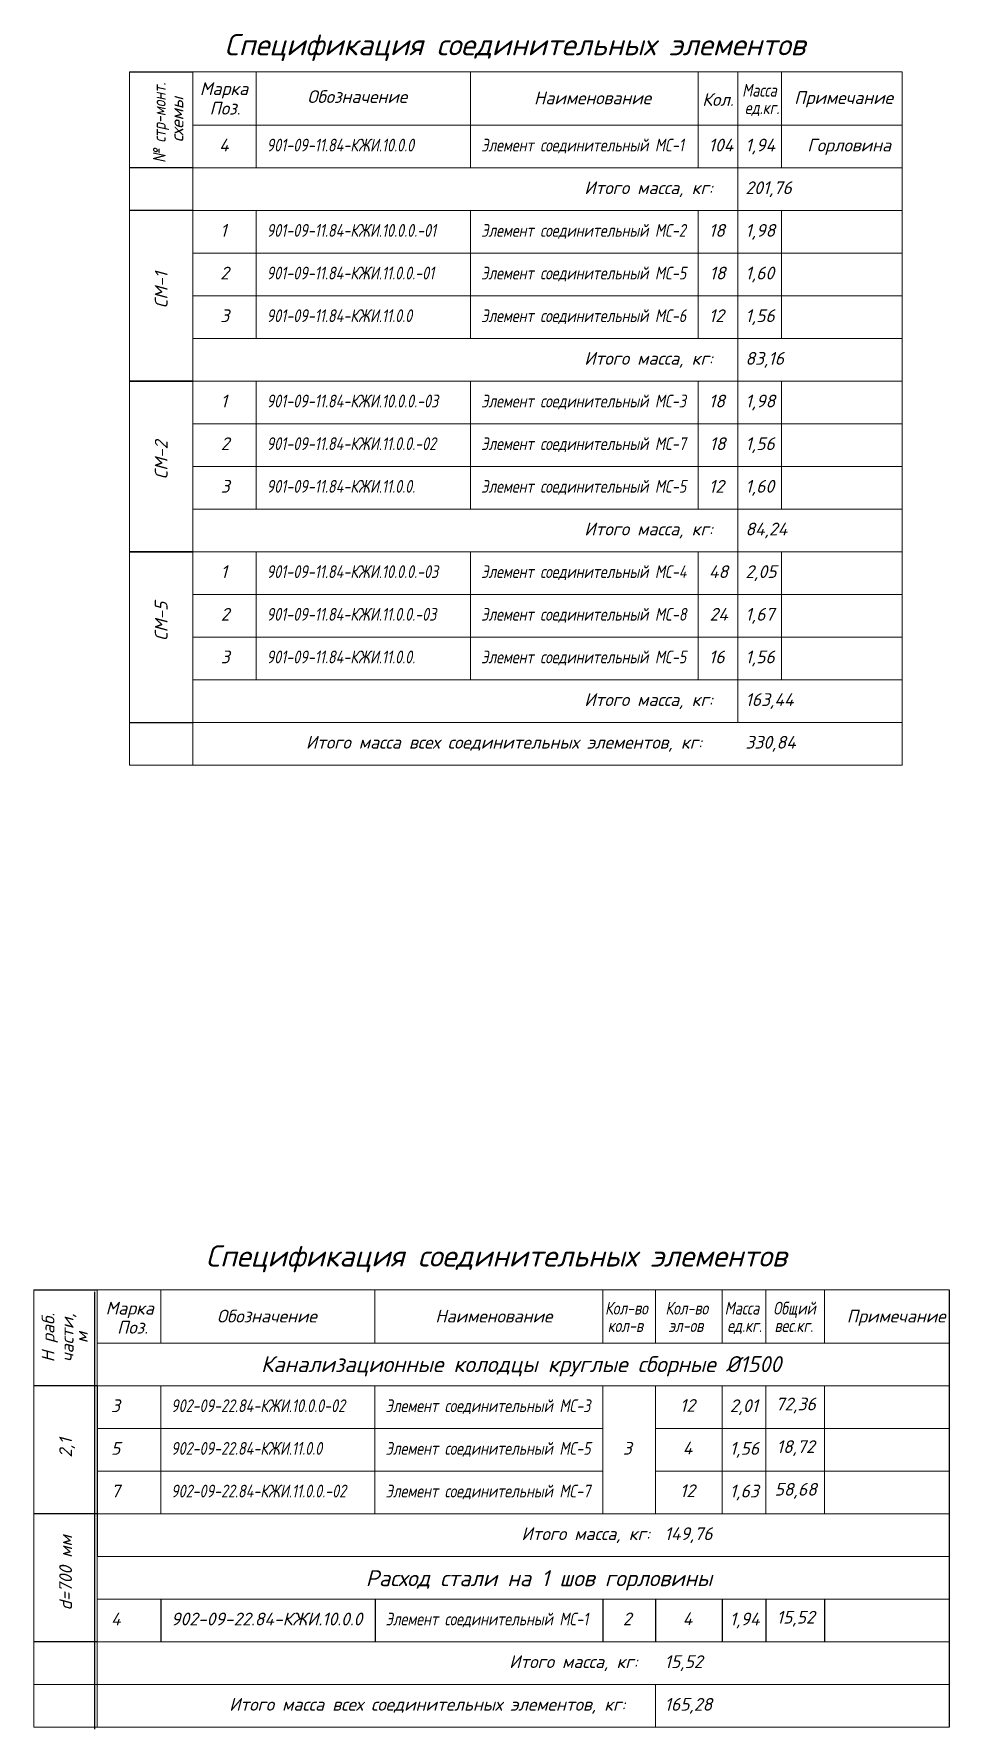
# Model space of a CAD drawing. Header units: millimetres. Extents: x 41890028 to 44740435, y 21258419 to 23626306.
# Drawn here: x 42508522 to 42594337, y 22641724 to 22800691 of the extents above; entities that cross this region are included whole.
import ezdxf
from ezdxf.enums import TextEntityAlignment as Align

# ---------------------------------------------------------------- set-up
doc = ezdxf.new("R2010")
doc.units = ezdxf.units.MM
doc.layers.add('Вода', color=130, linetype='Continuous', lineweight=30)
doc.layers.add('проф-всп', color=250, linetype='Continuous', lineweight=18)
doc.styles.get("Standard").update_dxf_attribs({"font": 'isocpeui.ttf'})

msp = doc.modelspace()

# ---------------------------------------------------------------- texts
at = {"layer": 'проф-всп', "ltscale": 100}
for s, height, p in [('Спецификация соединительных элементов', 2000, (42553623.478, 22800684.002)), ('Расход стали на 1 шов горловины', 1500, (42555880.005, 22656625.436))]:
    msp.add_text(s, height=height, dxfattribs=at).set_placement(p, align=Align.TOP_CENTER)
at = {"layer": 'проф-всп', "ltscale": 100, "width": 0.8}
msp.add_text('№ стр-монт. ', height=1197, rotation=90, dxfattribs=at).set_placement((42520876.546, 22788600.186))
at = {"layer": 'проф-всп', "ltscale": 100}
for s, height, p in [('Марка', 1197, (42526344.48, 22795554.679)), ('Поз.', 1197, (42526437.132, 22793720.23)), ('Обозначение', 1197, (42538842.49, 22794810.408)), ('Наименование', 1197, (42560903.631, 22794687.123)), ('Кол.', 1197, (42572665.112, 22794536.159)), ('Примечание', 1197, (42584444.15, 22794716.086)), ('Канализационные колодцы круглые сборные %%C1500', 1500, (42554207.734, 22675949.929))]:
    msp.add_text(s, height=height, dxfattribs=at).set_placement(p, align=Align.MIDDLE_CENTER)
at = {"layer": 'проф-всп', "ltscale": 100, "width": 0.8}
for s, p in [('Масса', (42576554.613, 22795406.15)), ('ед.кг.', (42576803.485, 22793770.505))]:
    msp.add_text(s, height=1197, dxfattribs=at).set_placement(p, align=Align.MIDDLE_CENTER)
at = {"layer": 'проф-всп', "ltscale": 100}
for s, p in [('схемы', (42522540.843, 22790535.748)), ('СМ-1', (42521056.774, 22774968.429)), ('СМ-2', (42521056.774, 22758928.879)), ('СМ-5', (42521056.774, 22743776.453)), ('H раб.', (42510449.939, 22676130.968)), ('части,', (42512239.533, 22676130.968)), ('м', (42513578.444, 22677913.311)), ('2,1', (42512094.375, 22667178.947)), ('d=700 мм', (42512094.375, 22652848.6))]:
    msp.add_text(s, height=1197, rotation=90, dxfattribs=at).set_placement(p)
for s, height, p in [('4', 1197, (42525888.824, 22789665.866)), ('104', 1197, (42571782.594, 22789665.866)), ('1,94', 1197, (42575236.029, 22789665.866)), ('Горловина', 1197, (42581036.531, 22789665.866)), ('Итого масса, кг:', 1197, (42560132.944, 22785665.866)), ('201,76', 1197, (42575236.029, 22785665.866)), ('1', 1197, (42525991.857, 22781665.866)), ('18', 1197, (42571812.026, 22781665.866)), ('1,98', 1197, (42575236.029, 22781665.866)), ('2', 1197, (42525991.857, 22777665.866)), ('18', 1197, (42571872.523, 22777665.866)), ('1,60', 1197, (42575236.029, 22777665.866)), ('3', 1197, (42525991.857, 22773665.866)), ('12', 1197, (42571812.026, 22773665.866)), ('1,56', 1197, (42575236.029, 22773665.866)), ('Итого масса, кг:', 1197, (42560132.944, 22769665.866)), ('83,16', 1197, (42575236.029, 22769665.866)), ('1', 1197, (42526038.824, 22765665.866)), ('18', 1197, (42571812.026, 22765665.866)), ('1,98', 1197, (42575236.029, 22765665.866)), ('2', 1197, (42526038.824, 22761665.866)), ('18', 1197, (42571872.523, 22761665.866)), ('1,56', 1197, (42575236.029, 22761665.866)), ('3', 1197, (42526038.824, 22757665.866)), ('12', 1197, (42571812.026, 22757665.866)), ('1,60', 1197, (42575236.029, 22757665.866)), ('Итого масса, кг:', 1197, (42560132.944, 22753665.866)), ('84,24', 1197, (42575236.029, 22753665.866)), ('1', 1197, (42526038.824, 22749665.866)), ('48', 1197, (42571812.026, 22749665.866)), ('2,05', 1197, (42575236.029, 22749665.866)), ('2', 1197, (42526038.824, 22745665.866)), ('24', 1197, (42571872.523, 22745665.866)), ('1,67', 1197, (42575236.029, 22745665.866)), ('3', 1197, (42526038.824, 22741665.866)), ('16', 1197, (42571812.026, 22741665.866)), ('1,56', 1197, (42575236.029, 22741665.866)), ('Итого масса, кг:', 1197, (42560132.944, 22737665.866)), ('163,44', 1197, (42575236.029, 22737665.866)), ('Итого масса всех соединительных элементов, кг:', 1197, (42534023.863, 22733665.866)), ('330,84', 1197, (42575236.029, 22733665.866)), ('Спецификация соединительных элементов', 2000, (42524635.15, 22685096.966)), ('Марка', 1197, (42515243.91, 22680597.841)), ('Поз.', 1197, (42516323.417, 22678804.489)), ('Обозначение', 1197, (42525685.984, 22679853.57)), ('Наименование', 1197, (42546158.278, 22679853.57)), ('Примечание', 1197, (42584740.731, 22679853.57)), ('3', 1197, (42515749.853, 22671448.739)), ('2,01', 1197, (42573773.63, 22671448.739)), ('5', 1197, (42515749.853, 22667448.739)), ('3', 1197, (42563737.607, 22667457.402)), ('1,56', 1197, (42573773.63, 22667448.739)), ('7', 1197, (42515749.853, 22663448.739)), ('1,63', 1197, (42573773.63, 22663448.739)), ('Итого масса, кг:', 1197, (42554235.087, 22659448.739)), ('149,76', 1197, (42567654.924, 22659448.739)), ('4', 1197, (42515749.853, 22651448.739)), ('902-09-22.84-КЖИ.10.0.0', 1197, (42521383.453, 22651448.739)), ('2', 1197, (42563737.607, 22651457.402)), ('1,94', 1197, (42573773.63, 22651448.739)), ('Итого масса, кг:', 1197, (42553086.531, 22647448.739)), ('15,52', 1197, (42567654.924, 22647448.739)), ('Итого масса всех соединительных элементов, кг:', 1197, (42526836.17, 22643448.739)), ('165,28', 1197, (42567654.924, 22643448.739))]:
    msp.add_text(s, height=height, dxfattribs=at).set_placement(p)
at = {"layer": 'проф-всп', "ltscale": 100, "width": 0.8}
for s, p in [('901-09-11.84-КЖИ.10.0.0', (42530345.852, 22789665.866)), ('Элемент соединительный МС-1', (42550457.422, 22789665.866)), ('901-09-11.84-КЖИ.10.0.0.-01', (42530345.852, 22781665.866)), ('Элемент соединительный МС-2', (42550457.422, 22781665.866)), ('901-09-11.84-КЖИ.11.0.0.-01', (42530345.852, 22777665.866)), ('Элемент соединительный МС-5', (42550457.422, 22777665.866)), ('901-09-11.84-КЖИ.11.0.0', (42530345.852, 22773665.866)), ('Элемент соединительный МС-6', (42550457.422, 22773665.866)), ('901-09-11.84-КЖИ.10.0.0.-03', (42530345.852, 22765665.866)), ('Элемент соединительный МС-3', (42550457.422, 22765665.866)), ('901-09-11.84-КЖИ.11.0.0.-02', (42530345.852, 22761665.866)), ('Элемент соединительный МС-7', (42550457.422, 22761665.866)), ('901-09-11.84-КЖИ.11.0.0.', (42530345.852, 22757665.866)), ('Элемент соединительный МС-5', (42550457.422, 22757665.866)), ('901-09-11.84-КЖИ.10.0.0.-03', (42530345.852, 22749665.866)), ('Элемент соединительный МС-4', (42550457.422, 22749665.866)), ('901-09-11.84-КЖИ.11.0.0.-03', (42530345.852, 22745665.866)), ('Элемент соединительный МС-8', (42550457.422, 22745665.866)), ('901-09-11.84-КЖИ.11.0.0.', (42530345.852, 22741665.866)), ('Элемент соединительный МС-5', (42550457.422, 22741665.866)), ('Кол-во', (42562074.614, 22680597.841)), ('Кол-во', (42567735.46, 22680597.841)), ('Масса', (42573291.922, 22680597.841)), ('Общий', (42577847.117, 22680597.841)), ('кол-в', (42562323.486, 22678962.197)), ('эл-ов', (42568026.275, 22678962.197)), ('ед.кг.', (42573540.794, 22678962.197)), ('вес.кг.', (42577965.808, 22678962.197)), ('902-09-22.84-КЖИ.10.0.0-02', (42521383.453, 22671448.739)), ('Элемент соединительный МС-3', (42541495.023, 22671448.739)), ('902-09-22.84-КЖИ.11.0.0', (42521383.453, 22667448.739)), ('Элемент соединительный МС-5', (42541495.023, 22667448.739)), ('902-09-22.84-КЖИ.11.0.0.-02', (42521383.453, 22663448.739)), ('Элемент соединительный МС-7', (42541495.023, 22663448.739)), ('Элемент соединительный МС-1', (42541495.023, 22651448.739))]:
    msp.add_text(s, height=1197, dxfattribs=at).set_placement(p)
at = {"layer": 'проф-всп', "ltscale": 100}
for s, p in [('12', (42569805.235, 22672074.406)), ('72,36', (42579950.246, 22672074.406)), ('4', (42569805.235, 22668074.406)), ('18,72', (42579950.246, 22668074.406)), ('12', (42569805.235, 22664074.406)), ('58,68', (42579950.246, 22664074.406)), ('15,52', (42579950.246, 22652074.406)), ('4', (42569805.235, 22652074.406))]:
    msp.add_text(s, height=1197, dxfattribs=at).set_placement(p, align=Align.MIDDLE)

# ---------------------------------------------------------------- linework, layer by layer
for p, q in [((42517484.362, 22797122.269), (42523427.684, 22797122.269)), ((42523427.684, 22788122.269), (42517484.362, 22788122.269)), ((42523427.684, 22784122.269), (42517484.362, 22784122.269)), ((42517484.362, 22768122.269), (42523427.684, 22768122.269)), ((42523427.684, 22768122.269), (42517484.362, 22768122.269)), ((42517484.362, 22752122.269), (42523427.684, 22752122.269)), ((42517484.362, 22752122.269), (42523427.684, 22752122.269)), ((42523427.684, 22752122.269), (42517484.362, 22752122.269)), ((42517484.362, 22736122.269), (42523427.684, 22736122.269)), ((42508521.963, 22682905.142), (42514465.286, 22682905.142)), ((42514198.813, 22682723.8), (42514198.813, 22641723.8)), ((42594337.194, 22682905.142), (42594337.194, 22641905.142)), ((42514465.286, 22673905.142), (42508521.963, 22673905.142)), ((42514465.286, 22673905.142), (42514465.286, 22661905.142)), ((42514465.286, 22665905.142), (42514465.286, 22661905.142)), ((42514465.286, 22661905.142), (42508521.963, 22661905.142)), ((42514465.286, 22661905.142), (42514465.286, 22657905.142)), ((42520408.608, 22653905.142), (42520408.608, 22649905.142)), ((42540529.857, 22653905.142), (42540529.857, 22649905.142)), ((42561853.772, 22653905.142), (42561853.772, 22649905.142)), ((42566807.003, 22653905.142), (42566807.003, 22649905.142)), ((42573071.08, 22653905.142), (42573071.08, 22649905.142)), ((42577161.794, 22653905.142), (42577161.794, 22649905.142)), ((42582660.164, 22653905.142), (42582660.164, 22649905.142)), ((42514465.286, 22649905.142), (42508521.963, 22649905.142))]:
    msp.add_line(p, q)
at = {"layer": 'Вода', "color": 7, "linetype": 'Continuous', "lineweight": 0, "ltscale": 0.5}
for p, q in [((42517484.362, 22732122.769), (42517484.362, 22797122.269)), ((42523427.684, 22732122.269), (42523427.684, 22797122.269)), ((42523427.684, 22797122.269), (42589950.545, 22797122.269)), ((42529371.007, 22797122.269), (42529371.007, 22792122.269)), ((42542312.311, 22797122.269), (42549812.311, 22797122.269)), ((42549460.898, 22797122.269), (42549460.898, 22792122.269)), ((42549812.311, 22797122.269), (42574812.311, 22797122.269)), ((42570816.171, 22797122.269), (42570816.171, 22792122.269)), ((42574533.479, 22797122.269), (42574533.479, 22792122.269)), ((42578624.193, 22797122.269), (42578624.193, 22792122.269)), ((42589950.545, 22797122.269), (42589950.545, 22732122.769)), ((42529371.007, 22793122.269), (42529371.007, 22788122.269)), ((42549460.898, 22793122.269), (42549460.898, 22788122.269)), ((42570816.171, 22793122.269), (42570816.171, 22788122.269)), ((42574533.479, 22793122.269), (42574533.479, 22784122.269)), ((42578624.193, 22793122.269), (42578624.193, 22788122.269)), ((42523427.684, 22792122.269), (42589950.545, 22792122.269)), ((42523427.684, 22788122.269), (42589950.545, 22788122.269)), ((42523427.684, 22784122.269), (42589950.545, 22784122.269)), ((42529371.007, 22784122.269), (42529371.007, 22772122.269)), ((42549460.898, 22784122.269), (42549460.898, 22772122.269)), ((42570816.171, 22784122.269), (42570816.171, 22772122.269)), ((42574533.479, 22784122.269), (42574533.479, 22768122.269)), ((42578624.193, 22784122.269), (42578624.193, 22772122.269)), ((42523427.684, 22780122.269), (42589950.545, 22780122.269)), ((42523427.684, 22776122.269), (42589950.545, 22776122.269)), ((42523427.684, 22772122.269), (42589950.545, 22772122.269)), ((42523427.684, 22768122.269), (42589950.545, 22768122.269)), ((42523427.684, 22768122.269), (42589950.545, 22768122.269)), ((42529371.007, 22768122.269), (42529371.007, 22756122.269)), ((42549460.898, 22768122.269), (42549460.898, 22756122.269)), ((42570816.171, 22768122.269), (42570816.171, 22756122.269)), ((42574533.479, 22768122.269), (42574533.479, 22752122.269)), ((42578624.193, 22768122.269), (42578624.193, 22756122.269)), ((42523427.684, 22764122.269), (42589950.545, 22764122.269)), ((42523427.684, 22760122.269), (42589950.545, 22760122.269)), ((42523427.684, 22756122.269), (42589950.545, 22756122.269)), ((42523427.684, 22752122.269), (42589950.545, 22752122.269)), ((42523427.684, 22752122.269), (42589950.545, 22752122.269)), ((42529371.007, 22752122.269), (42529371.007, 22740122.269)), ((42549460.898, 22752122.269), (42549460.898, 22740122.269)), ((42570816.171, 22752122.269), (42570816.171, 22740122.269)), ((42574533.479, 22752122.269), (42574533.479, 22736122.269)), ((42578624.193, 22752122.269), (42578624.193, 22740122.269)), ((42523427.684, 22748122.269), (42589950.545, 22748122.269)), ((42523427.684, 22744122.269), (42589950.545, 22744122.269)), ((42523427.684, 22740122.269), (42589950.545, 22740122.269)), ((42523427.684, 22736122.269), (42589950.545, 22736122.269)), ((42517484.862, 22732122.269), (42589950.045, 22732122.269)), ((42508521.963, 22641905.142), (42508521.963, 22682905.142)), ((42514465.286, 22641905.142), (42514465.286, 22682905.142)), ((42514465.286, 22682905.142), (42594337.194, 22682905.142)), ((42520408.608, 22682905.142), (42520408.608, 22677905.142)), ((42533349.912, 22682905.142), (42540849.912, 22682905.142)), ((42540498.499, 22682905.142), (42540498.499, 22677905.142)), ((42540849.912, 22682905.142), (42565849.912, 22682905.142)), ((42561853.772, 22682905.142), (42561853.772, 22677905.142)), ((42566807.003, 22682905.142), (42566807.003, 22677905.142)), ((42573071.08, 22682905.142), (42573071.08, 22677905.142)), ((42577161.794, 22682905.142), (42577161.794, 22677905.142)), ((42582660.164, 22682905.142), (42582660.164, 22677905.142)), ((42514465.286, 22677905.142), (42594337.194, 22677905.142)), ((42514465.286, 22677905.142), (42594337.194, 22677905.142)), ((42514465.286, 22673905.142), (42594337.194, 22673905.142)), ((42514465.286, 22673905.142), (42594337.194, 22673905.142)), ((42520408.608, 22673905.142), (42520408.608, 22661905.142)), ((42540498.499, 22673905.142), (42540498.499, 22661905.142)), ((42561853.772, 22673905.142), (42561853.772, 22661905.142)), ((42566807.003, 22673905.142), (42566807.003, 22661905.142)), ((42573071.08, 22673905.142), (42573071.08, 22661905.142)), ((42577161.794, 22673905.142), (42577161.794, 22661905.142)), ((42582660.164, 22673905.142), (42582660.164, 22661905.142)), ((42514465.286, 22669905.142), (42561853.772, 22669905.142)), ((42566807.003, 22669905.142), (42594337.194, 22669905.142)), ((42514465.286, 22665905.142), (42561853.772, 22665905.142)), ((42566807.003, 22665905.142), (42594337.194, 22665905.142)), ((42514465.286, 22661905.142), (42594337.194, 22661905.142)), ((42514465.286, 22657905.142), (42594337.194, 22657905.142)), ((42514465.286, 22653905.142), (42594337.194, 22653905.142)), ((42514465.286, 22649905.142), (42594337.194, 22649905.142)), ((42508521.963, 22645905.142), (42594337.194, 22645905.142)), ((42566807.003, 22645905.142), (42566807.003, 22641905.142)), ((42508521.963, 22641905.142), (42594337.194, 22641905.142))]:
    msp.add_line(p, q, dxfattribs=at)
for centre, start, end in [((42517484.862, 22732122.769), 180, 270), ((42589950.045, 22732122.769), 270, 0), ((42508522.463, 22673905.642), 180, 270), ((42514198.313, 22673724.3), 270, 0), ((42594336.694, 22673905.642), 270, 0), ((42508522.463, 22645905.642), 180, 270), ((42514198.313, 22645724.3), 270, 0), ((42594336.694, 22645905.642), 270, 0)]:
    msp.add_arc(centre, 0.5, start, end, dxfattribs=at)

msp.set_redraw_order([(e.dxf.handle, doc.entitydb.next_handle()) for e in msp.query("TEXT MTEXT ATTDEF DIMENSION ARC_DIMENSION")])  # texts and dimensions are drawn at this point

doc.saveas('drawing.dxf')
